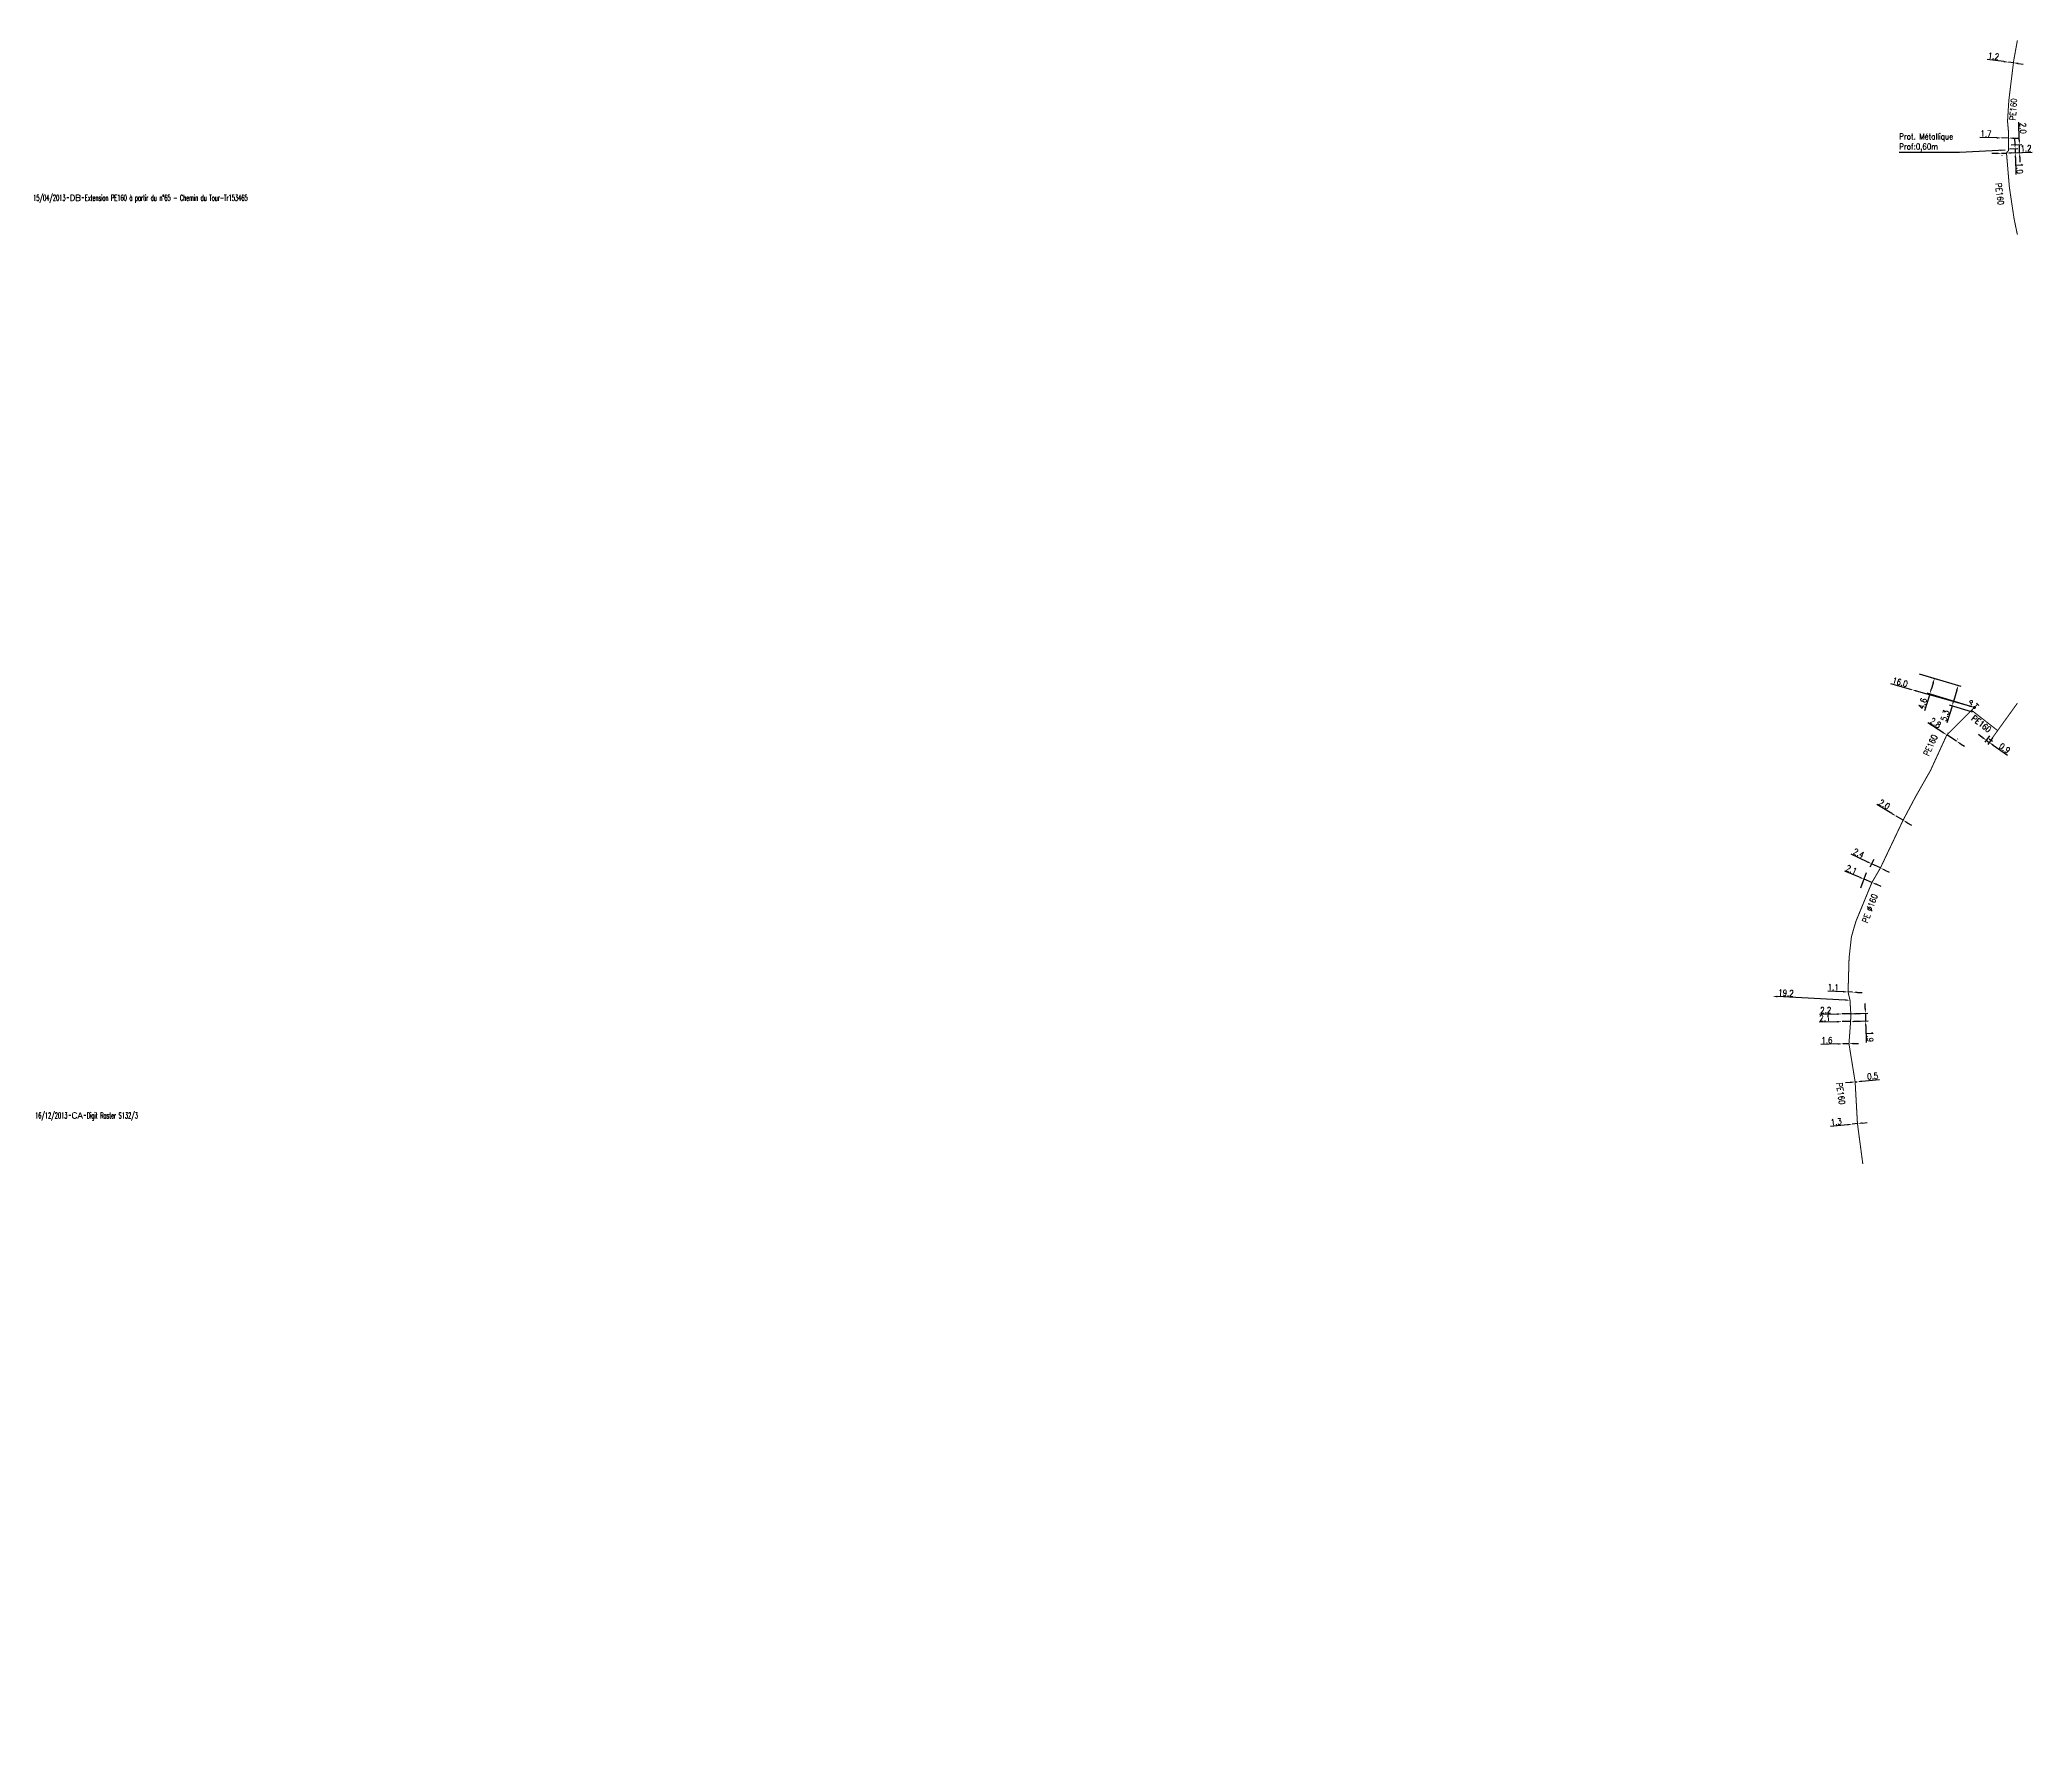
# Model space of a CAD drawing. Header units: millimetres. Extents: x 127511 to 128011, y 140859 to 142000.
# Drawn here: x 127510.8 to 128003.7, y 140858.9 to 141278.2 of the extents above; entities that cross this region are included whole.
import ezdxf
from ezdxf.enums import TextEntityAlignment as Align

# ---------------------------------------------------------------- set-up
doc = ezdxf.new("R2010")
doc.units = ezdxf.units.MM
doc.header["$PDMODE"] = 34
doc.linetypes.add('L_25_AP', pattern=[2000, 1000, 1000])
doc.linetypes.add('L_25_PE', pattern=[2000, 1000, 1000])
doc.layers.get('0').update_dxf_attribs({"linetype": 'CONTINUOUS'})
doc.layers.get('Defpoints').update_dxf_attribs({"linetype": 'CONTINUOUS'})
for name, color, linetype in [('L_150', 1, 'CONTINUOUS'), ('L_300', 7, 'CONTINUOUS'), ('L_340', 7, 'CONTINUOUS'), ('L_420', 7, 'CONTINUOUS'), ('L_910', 7, 'CONTINUOUS')]:
    doc.layers.add(name, color=color, linetype=linetype)
doc.styles.add('G_ROMANS', font='ROMANS.SHX', dxfattribs={"width": 0.75})
doc.styles.get("Standard").update_dxf_attribs({"font": 'romans.shx', "width": 0.85})
doc.dimstyles.get("Standard").update_dxf_attribs({"dimtxt": 1.5, "dimasz": 1.2, "dimexe": 0.625, "dimexo": 0.625, "dimgap": 0.25, "dimtad": 1, "dimdec": 1, "dimzin": 0, "dimdsep": 46, "dimtxsty": 'Standard', "dimcen": -0.5, "dimadec": 0, "dimazin": 0, "dimtfac": 1, "dimtdec": 1, "dimtmove": 0, "dimatfit": 3, "dimfxl": 0, "dimtolj": 1, "dimtzin": 0, "dimarcsym": 0})

msp = doc.modelspace()

# ---------------------------------------------------------------- texts
at = {"layer": 'L_150', "linetype": 'Continuous', "width": 0.85}
for s, rotation, p in [('PE160', 86.4465, (127998.98, 141260.95)), ('PE160', 276.9034, (127995.61, 141240.01)), ('PE160', 65.3699, (127978.5, 141103.63)), ('PE %%c160', 69.7804, (127963.49, 141063.25)), ('PE160', 277.7919, (127956.29, 141017.43))]:
    msp.add_text(s, height=1.5, rotation=rotation, dxfattribs=at).set_placement(p, align=Align.MIDDLE)
msp.add_text('PE160', height=1.5, rotation=322.0692, dxfattribs=at).set_placement((127988.48, 141109.99))
at = {"layer": 'L_150', "color": 2, "linetype": 'L_25_AP', "char_height": 1.5, "attachment_point": 9}
for insert in [(127917.12, 140862.34), (127977.03, 140858.92)]:
    msp.add_mtext('\\A1;', dxfattribs=dict(at, insert=insert))
at = {"layer": 'L_420', "linetype": 'Continuous', "insert": (127970.77, 141250.55), "char_height": 1.5, "attachment_point": 7}
msp.add_mtext('\\A1;Prot. Métallique\\PProf:0,60m', dxfattribs=at)

# ---------------------------------------------------------------- blocks, each defined once
blk = doc.blocks.new('*D142')
at = {"layer": 'Defpoints', "color": 0, "linetype": 'Continuous', "transparency": 16777216}
for p in [(127956.64, 141035.22), (127956.64, 141035.22), (127958.74, 141035.28)]:
    blk.add_point(p, dxfattribs=at)
at = {"layer": 'L_150', "color": 0, "linetype": 'Continuous', "lineweight": -2, "transparency": 16777216}
for p, q in [((127955.44, 141035.19), (127950.99, 141035.07)), ((127958.74, 141035.28), (127956.64, 141035.22)), ((127959.94, 141035.31), (127961.14, 141035.34))]:
    blk.add_line(p, q, dxfattribs=at)
at = {"layer": 'L_150', "color": 0, "linetype": 'Continuous', "transparency": 16777216}
for points in [[(127955.44, 141035.39), (127955.45, 141034.99), (127956.64, 141035.22)], [(127959.93, 141035.51), (127959.94, 141035.11), (127958.74, 141035.28)]]:
    blk.add_solid(points, dxfattribs=at)
at = {"layer": 'L_150', "color": 0, "linetype": 'Continuous', "transparency": 16777216, "insert": (127952.37, 141036.11), "char_height": 1.5, "attachment_point": 5, "rotation": 1.5107}
blk.add_mtext('\\A1;2.1', dxfattribs=at)
blk = doc.blocks.new('*D143')
at = {"layer": 'Defpoints', "color": 0, "linetype": 'Continuous', "transparency": 16777216}
for p in [(127956.59, 141037.12), (127958.74, 141035.28), (127962.4, 141037.27)]:
    blk.add_point(p, dxfattribs=at)
at = {"layer": 'L_150', "color": 0, "linetype": 'Continuous', "lineweight": -2, "transparency": 16777216}
for p, q in [((127962.37, 141038.47), (127962.34, 141039.67)), ((127957.21, 141037.14), (127963.02, 141037.29)), ((127959.36, 141035.29), (127963.07, 141035.39)), ((127962.4, 141037.27), (127962.45, 141035.37)), ((127962.48, 141034.17), (127962.59, 141030.05))]:
    blk.add_line(p, q, dxfattribs=at)
at = {"layer": 'L_150', "color": 0, "linetype": 'Continuous', "transparency": 16777216}
for points in [[(127962.57, 141038.48), (127962.17, 141038.47), (127962.4, 141037.27)], [(127962.68, 141034.18), (127962.28, 141034.17), (127962.45, 141035.37)]]:
    blk.add_solid(points, dxfattribs=at)
at = {"layer": 'L_150', "color": 0, "linetype": 'Continuous', "transparency": 16777216, "insert": (127963.55, 141031.54), "char_height": 1.5, "attachment_point": 5, "rotation": 271.5107}
blk.add_mtext('\\A1;1.9', dxfattribs=at)
blk = doc.blocks.new('*D140')
at = {"layer": 'Defpoints', "color": 0, "linetype": 'Continuous', "transparency": 16777216}
for p in [(127959.86, 141020.31), (127960.34, 141020.36), (127960.34, 141020.36)]:
    blk.add_point(p, dxfattribs=at)
at = {"layer": 'L_150', "color": 0, "linetype": 'Continuous', "lineweight": -2, "transparency": 16777216}
for p, q in [((127958.67, 141020.2), (127957.48, 141020.09)), ((127959.86, 141020.31), (127960.34, 141020.36)), ((127961.53, 141020.47), (127965.88, 141020.88))]:
    blk.add_line(p, q, dxfattribs=at)
at = {"layer": 'L_150', "color": 0, "linetype": 'Continuous', "transparency": 16777216}
for points in [[(127958.65, 141020.4), (127958.69, 141020), (127959.86, 141020.31)], [(127961.51, 141020.67), (127961.55, 141020.27), (127960.34, 141020.36)]]:
    blk.add_solid(points, dxfattribs=at)
at = {"layer": 'L_150', "color": 0, "linetype": 'Continuous', "transparency": 16777216, "insert": (127964.21, 141021.73), "char_height": 1.5, "attachment_point": 5, "rotation": 5.3803}
blk.add_mtext('\\A1;0.5', dxfattribs=at)
blk = doc.blocks.new('*D141')
at = {"layer": 'Defpoints', "color": 0, "linetype": 'Continuous', "transparency": 16777216}
for p in [(127956.79, 141029.73), (127956.79, 141029.73), (127958.33, 141029.77)]:
    blk.add_point(p, dxfattribs=at)
at = {"layer": 'L_150', "color": 0, "linetype": 'Continuous', "lineweight": -2, "transparency": 16777216}
for p, q in [((127955.59, 141029.69), (127951.4, 141029.58)), ((127958.33, 141029.77), (127956.79, 141029.73)), ((127959.53, 141029.8), (127960.73, 141029.83))]:
    blk.add_line(p, q, dxfattribs=at)
at = {"layer": 'L_150', "color": 0, "linetype": 'Continuous', "transparency": 16777216}
for points in [[(127955.58, 141029.89), (127955.59, 141029.49), (127956.79, 141029.73)], [(127959.53, 141030), (127959.54, 141029.6), (127958.33, 141029.77)]]:
    blk.add_solid(points, dxfattribs=at)
at = {"layer": 'L_150', "color": 0, "linetype": 'Continuous', "transparency": 16777216, "insert": (127952.87, 141030.62), "char_height": 1.5, "attachment_point": 5, "rotation": 1.5107}
blk.add_mtext('\\A1;1.6', dxfattribs=at)
blk = doc.blocks.new('GIS_MODF')
at = {"color": 0, "linetype": 'Continuous', "flags": 128}
for points in [[(-2.18, -0.01), (-1.68, -0.01)], [(1.52, -0.01), (2.02, -0.01)]]:
    blk.add_lwpolyline(points, dxfattribs=at)
at = {"color": 0, "linetype": 'Continuous', "width": 0.5}
blk.add_attdef('DATE', text='', height=1.5, dxfattribs=at).set_placement((-2.5, -0.8), align=Align.RIGHT)
at = {"color": 0, "linetype": 'Continuous', "width": 1.771291}
blk.add_attdef('USER', text='', height=1.5, dxfattribs=at).set_placement((-1.51, -0.8), (1.28, -0.8), align=Align.FIT)
at = {"color": 0, "linetype": 'Continuous', "width": 0.5}
blk.add_attdef('DESC', (2.29, -0.8), '', height=1.5, dxfattribs=at)
blk = doc.blocks.new('*D144')
at = {"layer": 'Defpoints', "color": 0, "linetype": 'Continuous', "transparency": 16777216}
for p in [(127959.14, 141009.85), (127959.14, 141009.85), (127960.43, 141010)]:
    blk.add_point(p, dxfattribs=at)
at = {"layer": 'L_150', "color": 0, "linetype": 'Continuous', "lineweight": -2, "transparency": 16777216}
for p, q in [((127957.95, 141009.72), (127953.79, 141009.24)), ((127960.43, 141010), (127959.14, 141009.85)), ((127961.62, 141010.14), (127962.82, 141010.27))]:
    blk.add_line(p, q, dxfattribs=at)
at = {"layer": 'L_150', "color": 0, "linetype": 'Continuous', "transparency": 16777216}
for points in [[(127957.93, 141009.92), (127957.97, 141009.52), (127959.14, 141009.85)], [(127961.6, 141010.33), (127961.65, 141009.94), (127960.43, 141010)]]:
    blk.add_solid(points, dxfattribs=at)
at = {"layer": 'L_150', "color": 0, "linetype": 'Continuous', "transparency": 16777216, "insert": (127955.16, 141010.41), "char_height": 1.5, "attachment_point": 5, "rotation": 6.5063}
blk.add_mtext('\\A1;1.3', dxfattribs=at)
blk = doc.blocks.new('*D145')
at = {"layer": 'Defpoints', "color": 0, "linetype": 'Continuous', "transparency": 16777216}
for p in [(127939.41, 141041.5), (127939.41, 141041.5), (127958.59, 141040.5)]:
    blk.add_point(p, dxfattribs=at)
at = {"layer": 'L_150', "color": 0, "linetype": 'Continuous', "lineweight": -2, "transparency": 16777216}
blk.add_line((127957.39, 141040.57), (127940.61, 141041.43), dxfattribs=at)
at = {"layer": 'L_150', "color": 0, "linetype": 'Continuous', "transparency": 16777216}
for points in [[(127940.62, 141041.63), (127940.6, 141041.23), (127939.41, 141041.5)], [(127957.4, 141040.77), (127957.38, 141040.37), (127958.59, 141040.5)]]:
    blk.add_solid(points, dxfattribs=at)
at = {"layer": 'L_150', "color": 0, "linetype": 'Continuous', "transparency": 16777216, "insert": (127942.76, 141042.32), "char_height": 1.5, "attachment_point": 5, "rotation": 357.0369}
blk.add_mtext('\\A1;19.2', dxfattribs=at)
blk = doc.blocks.new('*D146')
at = {"layer": 'Defpoints', "color": 0, "linetype": 'Continuous', "transparency": 16777216}
for p in [(127956.59, 141037.12), (127956.59, 141037.12), (127958.79, 141037.16)]:
    blk.add_point(p, dxfattribs=at)
at = {"layer": 'L_150', "color": 0, "linetype": 'Continuous', "lineweight": -2, "transparency": 16777216}
for p, q in [((127955.39, 141037.1), (127951.02, 141037.02)), ((127958.79, 141037.16), (127956.59, 141037.12)), ((127959.99, 141037.18), (127961.19, 141037.2))]:
    blk.add_line(p, q, dxfattribs=at)
at = {"layer": 'L_150', "color": 0, "linetype": 'Continuous', "transparency": 16777216}
for points in [[(127955.39, 141037.3), (127955.39, 141036.9), (127956.59, 141037.12)], [(127959.99, 141037.38), (127959.99, 141036.98), (127958.79, 141037.16)]]:
    blk.add_solid(points, dxfattribs=at)
at = {"layer": 'L_150', "color": 0, "linetype": 'Continuous', "transparency": 16777216, "insert": (127952.59, 141038.05), "char_height": 1.5, "attachment_point": 5, "rotation": 0.9911}
blk.add_mtext('\\A1;2.2', dxfattribs=at)
blk = doc.blocks.new('*D147')
at = {"layer": 'Defpoints', "color": 0, "linetype": 'Continuous', "transparency": 16777216}
for p in [(127958.11, 141042.57), (127959.21, 141042.52), (127959.21, 141042.52)]:
    blk.add_point(p, dxfattribs=at)
at = {"layer": 'L_150', "color": 0, "linetype": 'Continuous', "lineweight": -2, "transparency": 16777216}
for p, q in [((127956.91, 141042.62), (127953.09, 141042.79)), ((127959.21, 141042.52), (127958.11, 141042.57)), ((127960.41, 141042.47), (127961.61, 141042.42))]:
    blk.add_line(p, q, dxfattribs=at)
at = {"layer": 'L_150', "color": 0, "linetype": 'Continuous', "transparency": 16777216}
for points in [[(127956.92, 141042.82), (127956.9, 141042.42), (127958.11, 141042.57)], [(127960.42, 141042.67), (127960.4, 141042.27), (127959.21, 141042.52)]]:
    blk.add_solid(points, dxfattribs=at)
at = {"layer": 'L_150', "color": 0, "linetype": 'Continuous', "transparency": 16777216, "insert": (127954.45, 141043.73), "char_height": 1.5, "attachment_point": 5, "rotation": 357.4692}
blk.add_mtext('\\A1;1.1', dxfattribs=at)
blk = doc.blocks.new('*D148')
at = {"layer": 'Defpoints', "color": 0, "linetype": 'Continuous', "transparency": 16777216}
for p in [(127962.08, 141070.47), (127962.08, 141070.47), (127964.02, 141069.67)]:
    blk.add_point(p, dxfattribs=at)
at = {"layer": 'L_150', "color": 0, "linetype": 'Continuous', "lineweight": -2, "transparency": 16777216}
for p, q in [((127960.97, 141070.93), (127957.27, 141072.46)), ((127964.02, 141069.67), (127962.08, 141070.47)), ((127965.13, 141069.21), (127966.24, 141068.75))]:
    blk.add_line(p, q, dxfattribs=at)
at = {"layer": 'L_150', "color": 0, "linetype": 'Continuous', "transparency": 16777216}
for points in [[(127961.05, 141071.11), (127960.89, 141070.74), (127962.08, 141070.47)], [(127965.2, 141069.39), (127965.05, 141069.02), (127964.02, 141069.67)]]:
    blk.add_solid(points, dxfattribs=at)
at = {"layer": 'L_150', "color": 0, "linetype": 'Continuous', "transparency": 16777216, "insert": (127958.95, 141072.85), "char_height": 1.5, "attachment_point": 5, "rotation": 337.5383}
blk.add_mtext('\\A1;2.1', dxfattribs=at)
blk = doc.blocks.new('*D149')
at = {"layer": 'Defpoints', "color": 0, "linetype": 'Continuous', "transparency": 16777216}
for p in [(127963.94, 141074.27), (127963.95, 141074.28), (127966.12, 141073.26)]:
    blk.add_point(p, dxfattribs=at)
at = {"layer": 'L_150', "color": 0, "linetype": 'Continuous', "lineweight": -2, "transparency": 16777216}
for p, q in [((127962.86, 141074.78), (127958.86, 141076.68)), ((127963.68, 141073.72), (127963.68, 141073.7)), ((127966.11, 141073.24), (127963.94, 141074.27)), ((127965.85, 141072.69), (127965.84, 141072.67)), ((127967.2, 141072.72), (127968.28, 141072.21))]:
    blk.add_line(p, q, dxfattribs=at)
at = {"layer": 'L_150', "color": 0, "linetype": 'Continuous', "transparency": 16777216}
for points in [[(127962.95, 141074.96), (127962.77, 141074.6), (127963.94, 141074.27)], [(127967.28, 141072.9), (127967.11, 141072.54), (127966.11, 141073.24)]]:
    blk.add_solid(points, dxfattribs=at)
at = {"layer": 'L_150', "color": 0, "linetype": 'Continuous', "transparency": 16777216, "insert": (127960.74, 141076.89), "char_height": 1.5, "attachment_point": 5, "rotation": 334.6119}
blk.add_mtext('\\A1;2.4', dxfattribs=at)
blk = doc.blocks.new('*D150')
at = {"layer": 'Defpoints', "color": 0, "linetype": 'Continuous', "transparency": 16777216}
for p in [(127970, 141086.08), (127970, 141086.08), (127971.72, 141085.06)]:
    blk.add_point(p, dxfattribs=at)
at = {"layer": 'L_150', "color": 0, "linetype": 'Continuous', "lineweight": -2, "transparency": 16777216}
for p, q in [((127968.97, 141086.69), (127965.21, 141088.93)), ((127971.72, 141085.06), (127970, 141086.08)), ((127972.75, 141084.45), (127973.78, 141083.83))]:
    blk.add_line(p, q, dxfattribs=at)
at = {"layer": 'L_150', "color": 0, "linetype": 'Continuous', "transparency": 16777216}
for points in [[(127969.07, 141086.87), (127968.87, 141086.52), (127970, 141086.08)], [(127972.86, 141084.62), (127972.65, 141084.27), (127971.72, 141085.06)]]:
    blk.add_solid(points, dxfattribs=at)
at = {"layer": 'L_150', "color": 0, "linetype": 'Continuous', "transparency": 16777216, "insert": (127967.09, 141088.98), "char_height": 1.5, "attachment_point": 5, "rotation": 329.2776}
blk.add_mtext('\\A1;2.0', dxfattribs=at)
blk = doc.blocks.new('*D151')
at = {"layer": 'Defpoints', "color": 0, "linetype": 'Continuous', "transparency": 16777216}
for p in [(127982.5, 141106.08), (127984.86, 141104.57), (127984.9, 141104.64)]:
    blk.add_point(p, dxfattribs=at)
at = {"layer": 'L_150', "color": 0, "linetype": 'Continuous', "lineweight": -2, "transparency": 16777216}
for p, q in [((127981.54, 141106.8), (127977.85, 141109.15)), ((127984.9, 141104.64), (127982.55, 141106.15)), ((127982.84, 141106.61), (127982.88, 141106.68)), ((127985.2, 141105.1), (127985.24, 141105.17)), ((127985.92, 141103.99), (127986.93, 141103.35))]:
    blk.add_line(p, q, dxfattribs=at)
at = {"layer": 'L_150', "color": 0, "linetype": 'Continuous', "transparency": 16777216}
for points in [[(127981.64, 141106.96), (127981.43, 141106.63), (127982.55, 141106.15)], [(127986.02, 141104.16), (127985.81, 141103.83), (127984.9, 141104.64)]]:
    blk.add_solid(points, dxfattribs=at)
at = {"layer": 'L_150', "color": 0, "linetype": 'Continuous', "transparency": 16777216, "insert": (127979.73, 141109.14), "char_height": 1.5, "attachment_point": 5, "rotation": 327.3956}
blk.add_mtext('\\A1;2.8', dxfattribs=at)
blk = doc.blocks.new('*D152')
at = {"layer": 'Defpoints', "color": 0, "linetype": 'Continuous', "transparency": 16777216}
for p in [(127973.88, 141117.36), (127973.88, 141117.36), (127989.39, 141112.97)]:
    blk.add_point(p, dxfattribs=at)
at = {"layer": 'L_300', "color": 0, "linetype": 'Continuous', "lineweight": -2, "transparency": 16777216}
for p, q in [((127973.88, 141117.36), (127968.68, 141118.84)), ((127988.23, 141113.3), (127975.04, 141117.03))]:
    blk.add_line(p, q, dxfattribs=at)
at = {"layer": 'L_300', "color": 0, "linetype": 'Continuous', "transparency": 16777216}
for points in [[(127975.09, 141117.23), (127974.98, 141116.84), (127973.88, 141117.36)], [(127988.29, 141113.49), (127988.18, 141113.1), (127989.39, 141112.97)]]:
    blk.add_solid(points, dxfattribs=at)
at = {"layer": 'L_300', "color": 0, "linetype": 'Continuous', "transparency": 16777216, "insert": (127970.98, 141119.22), "char_height": 1.5, "attachment_point": 5, "rotation": 344.1792}
blk.add_mtext('\\A1;16.0', dxfattribs=at)
blk = doc.blocks.new('L_300_12')
at = {"color": 0, "linetype": 'Continuous', "const_width": 0.497, "flags": 128}
blk.add_lwpolyline([(-0.25, 0, 1), (0.25, 0, 1)], format="xyb", close=True, dxfattribs=at)
at = {"color": 0, "linetype": 'Continuous', "style": 'G_ROMANS', "width": 0.75}
blk.add_text('P', height=1.5, dxfattribs=at).set_placement((0, 1.85), align=Align.MIDDLE)
at = {"color": 0, "linetype": 'Continuous', "width": 0.75, "flags": 3}
for tag, p in [('DEF_LEG', (0, -5)), ('DEF_COUP', (0, -7.5)), ('DEF_TYPE', (0, -10))]:
    blk.add_attdef(tag, text='', height=1.2, dxfattribs=at).set_placement(p, align=Align.MIDDLE)
blk = doc.blocks.new('*D161')
at = {"layer": 'Defpoints', "color": 0, "linetype": 'Continuous', "transparency": 16777216}
for p in [(127992.3, 141104.85), (127993.45, 141106.48), (127994.19, 141105.96)]:
    blk.add_point(p, dxfattribs=at)
at = {"layer": 'L_340', "color": 0, "linetype": 'Continuous', "lineweight": -2, "transparency": 16777216}
for p, q in [((127991.32, 141105.54), (127990.34, 141106.23)), ((127993.09, 141105.97), (127991.94, 141104.34)), ((127992.3, 141104.85), (127993.04, 141104.33)), ((127993.83, 141105.45), (127992.68, 141103.82)), ((127994.02, 141103.64), (127997.54, 141101.15))]:
    blk.add_line(p, q, dxfattribs=at)
at = {"layer": 'L_340', "color": 0, "linetype": 'Continuous', "transparency": 16777216}
for points in [[(127991.44, 141105.71), (127991.21, 141105.38), (127992.3, 141104.85)], [(127994.13, 141103.8), (127993.9, 141103.48), (127993.04, 141104.33)]]:
    blk.add_solid(points, dxfattribs=at)
at = {"layer": 'L_340', "color": 0, "linetype": 'Continuous', "transparency": 16777216, "insert": (127996.85, 141102.87), "char_height": 1.5, "attachment_point": 5, "rotation": 324.781}
blk.add_mtext('\\A1;0.9', dxfattribs=at)
blk = doc.blocks.new('L_340_07')
at = {"color": 0, "linetype": 'Continuous', "const_width": 0.25, "flags": 128}
blk.add_lwpolyline([(0, 0), (1.25, 0)], dxfattribs=at)
at = {"color": 0, "linetype": 'Continuous', "flags": 128}
blk.add_lwpolyline([(1.25, -0.5), (1.25, 0.5)], dxfattribs=at)
at = {"color": 0, "linetype": 'Continuous', "width": 0.75, "flags": 3}
for tag, p in [('DEF_LEG', (0.72, -3.47)), ('DEF_COUP', (0.72, -5.97)), ('DEF_TYPE', (0.72, -8.47))]:
    blk.add_attdef(tag, text='', height=1.2, dxfattribs=at).set_placement(p, align=Align.MIDDLE)
blk = doc.blocks.new('*D162')
at = {"layer": 'Defpoints', "color": 0, "linetype": 'Continuous', "transparency": 16777216}
for p in [(127975.12, 141121.48), (127985.37, 141118.39), (127989.51, 141111.6)]:
    blk.add_point(p, dxfattribs=at)
at = {"layer": 'L_150', "color": 0, "linetype": 'Continuous', "lineweight": -2, "transparency": 16777216}
for p, q in [((127975.72, 141121.29), (127985.97, 141118.21)), ((127983.84, 141113.31), (127982.58, 141109.13)), ((127988.92, 141111.79), (127983.24, 141113.49)), ((127985.02, 141117.24), (127984.19, 141114.46))]:
    blk.add_line(p, q, dxfattribs=at)
at = {"layer": 'L_150', "color": 0, "linetype": 'Continuous', "transparency": 16777216}
for points in [[(127984.83, 141117.3), (127985.21, 141117.18), (127985.37, 141118.39)], [(127983.99, 141114.52), (127984.38, 141114.41), (127983.84, 141113.31)]]:
    blk.add_solid(points, dxfattribs=at)
at = {"layer": 'L_150', "color": 0, "linetype": 'Continuous', "transparency": 16777216, "insert": (127982.08, 141110.94), "char_height": 1.5, "attachment_point": 5, "rotation": 73.2403}
blk.add_mtext('\\A1;5.3', dxfattribs=at)
blk = doc.blocks.new('*D182')
at = {"layer": 'Defpoints', "color": 0, "linetype": 'Continuous', "transparency": 16777216}
for p in [(127975.12, 141121.48), (127978.31, 141116.28), (127989.36, 141112.95)]:
    blk.add_point(p, dxfattribs=at)
at = {"layer": 'L_300', "color": 0, "linetype": 'Continuous', "lineweight": -2, "transparency": 16777216}
for p, q in [((127975.72, 141121.29), (127980.08, 141119.98)), ((127979.13, 141119.01), (127978.66, 141117.43)), ((127978.31, 141116.28), (127977.05, 141112.09)), ((127988.76, 141113.13), (127977.71, 141116.46))]:
    blk.add_line(p, q, dxfattribs=at)
at = {"layer": 'L_300', "color": 0, "linetype": 'Continuous', "transparency": 16777216}
for points in [[(127978.94, 141119.07), (127979.33, 141118.96), (127979.48, 141120.16)], [(127978.47, 141117.49), (127978.85, 141117.37), (127978.31, 141116.28)]]:
    blk.add_solid(points, dxfattribs=at)
at = {"layer": 'L_300', "color": 0, "linetype": 'Continuous', "transparency": 16777216, "insert": (127976.55, 141113.9), "char_height": 1.5, "attachment_point": 5, "rotation": 73.2403}
blk.add_mtext('\\A1;4.6', dxfattribs=at)
blk = doc.blocks.new('*D170')
at = {"layer": 'Defpoints', "color": 0, "linetype": 'Continuous', "transparency": 16777216}
for p in [(127997.83, 141272.61), (127997.83, 141272.61), (127999.02, 141272.46)]:
    blk.add_point(p, dxfattribs=at)
at = {"layer": 'L_150', "color": 0, "linetype": 'Continuous', "lineweight": -2, "transparency": 16777216}
for p, q in [((127996.64, 141272.77), (127992.49, 141273.32)), ((127999.02, 141272.46), (127997.83, 141272.61)), ((128000.21, 141272.3), (128001.4, 141272.14))]:
    blk.add_line(p, q, dxfattribs=at)
at = {"layer": 'L_150', "color": 0, "linetype": 'Continuous', "transparency": 16777216}
for points in [[(127996.67, 141272.97), (127996.61, 141272.57), (127997.83, 141272.61)], [(128000.23, 141272.5), (128000.18, 141272.1), (127999.02, 141272.46)]]:
    blk.add_solid(points, dxfattribs=at)
at = {"layer": 'L_150', "color": 0, "linetype": 'Continuous', "transparency": 16777216, "insert": (127994.1, 141274.12), "char_height": 1.5, "attachment_point": 5, "rotation": 352.4589}
blk.add_mtext('\\A1;1.2', dxfattribs=at)
blk = doc.blocks.new('*D171')
at = {"layer": 'Defpoints', "color": 0, "linetype": 'Continuous', "transparency": 16777216}
for p in [(127996.1, 141253.88), (127996.1, 141253.88), (127997.8, 141253.85)]:
    blk.add_point(p, dxfattribs=at)
at = {"layer": 'L_150', "color": 0, "linetype": 'Continuous', "lineweight": -2, "transparency": 16777216}
for p, q in [((127994.9, 141253.9), (127990.71, 141253.98)), ((127997.8, 141253.85), (127996.1, 141253.88)), ((127999, 141253.82), (128000.2, 141253.8))]:
    blk.add_line(p, q, dxfattribs=at)
at = {"layer": 'L_150', "color": 0, "linetype": 'Continuous', "transparency": 16777216}
for points in [[(127994.91, 141254.1), (127994.9, 141253.7), (127996.1, 141253.88)], [(127999.01, 141254.02), (127999, 141253.62), (127997.8, 141253.85)]]:
    blk.add_solid(points, dxfattribs=at)
at = {"layer": 'L_150', "color": 0, "linetype": 'Continuous', "transparency": 16777216, "insert": (127992.23, 141254.95), "char_height": 1.5, "attachment_point": 5, "rotation": 358.8928}
blk.add_mtext('\\A1;1.7', dxfattribs=at)
blk = doc.blocks.new('*D172')
at = {"layer": 'Defpoints', "color": 0, "linetype": 'Continuous', "transparency": 16777216}
for p in [(127997.79, 141252.18), (127997.3, 141250.16), (128000.56, 141250.25)]:
    blk.add_point(p, dxfattribs=at)
at = {"layer": 'L_420', "color": 0, "linetype": 'Continuous', "lineweight": -2, "transparency": 16777216}
for p, q in [((128000.47, 141253.45), (128000.34, 141257.82)), ((127998.42, 141252.19), (128001.13, 141252.27)), ((128000.56, 141250.25), (128000.5, 141252.25)), ((127997.93, 141250.18), (128001.18, 141250.27)), ((128000.59, 141249.05), (128000.63, 141247.85))]:
    blk.add_line(p, q, dxfattribs=at)
at = {"layer": 'L_420', "color": 0, "linetype": 'Continuous', "transparency": 16777216}
for points in [[(128000.67, 141253.46), (128000.27, 141253.45), (128000.5, 141252.25)], [(128000.79, 141249.06), (128000.39, 141249.05), (128000.56, 141250.25)]]:
    blk.add_solid(points, dxfattribs=at)
at = {"layer": 'L_420', "color": 0, "linetype": 'Continuous', "transparency": 16777216, "insert": (128001.39, 141256.27), "char_height": 1.5, "attachment_point": 5, "rotation": 271.6419}
blk.add_mtext('\\A1;2.0', dxfattribs=at)
blk = doc.blocks.new('*D173')
at = {"layer": 'Defpoints', "color": 0, "linetype": 'Continuous', "transparency": 16777216}
for p in [(127997.39, 141251.16), (127999.44, 141251.22), (127997.3, 141250.16)]:
    blk.add_point(p, dxfattribs=at)
at = {"layer": 'L_150', "color": 0, "linetype": 'Continuous', "lineweight": -2, "transparency": 16777216}
for p, q in [((127998.02, 141251.18), (128000.07, 141251.24)), ((127999.41, 141252.42), (127999.37, 141253.62)), ((127999.44, 141251.22), (127999.47, 141250.22)), ((127997.93, 141250.18), (128000.09, 141250.24)), ((127999.5, 141249.02), (127999.62, 141244.84))]:
    blk.add_line(p, q, dxfattribs=at)
at = {"layer": 'L_150', "color": 0, "linetype": 'Continuous', "transparency": 16777216}
for points in [[(127999.61, 141252.43), (127999.21, 141252.42), (127999.44, 141251.22)], [(127999.7, 141249.03), (127999.3, 141249.02), (127999.47, 141250.22)]]:
    blk.add_solid(points, dxfattribs=at)
at = {"layer": 'L_150', "color": 0, "linetype": 'Continuous', "transparency": 16777216, "insert": (128000.58, 141246.36), "char_height": 1.5, "attachment_point": 5, "rotation": 271.6419}
blk.add_mtext('\\A1;1.0', dxfattribs=at)
blk = doc.blocks.new('*D174')
at = {"layer": 'Defpoints', "color": 0, "linetype": 'Continuous', "transparency": 16777216}
for p in [(127996.1, 141250.12), (127996.1, 141250.1), (127997.3, 141250.16)]:
    blk.add_point(p, dxfattribs=at)
at = {"layer": 'L_150', "color": 0, "linetype": 'Continuous', "lineweight": -2, "transparency": 16777216}
for p, q in [((127994.91, 141250.06), (127993.71, 141250.02)), ((127996.1, 141250.1), (127997.3, 141250.14)), ((127996.12, 141249.5), (127996.13, 141249.48)), ((127997.32, 141249.54), (127997.32, 141249.52)), ((127998.5, 141250.18), (128003.65, 141250.35))]:
    blk.add_line(p, q, dxfattribs=at)
at = {"layer": 'L_150', "color": 0, "linetype": 'Continuous', "transparency": 16777216}
for points in [[(127994.9, 141250.26), (127994.91, 141249.86), (127996.1, 141250.1)], [(127998.5, 141250.38), (127998.51, 141249.98), (127997.3, 141250.14)]]:
    blk.add_solid(points, dxfattribs=at)
at = {"layer": 'L_150', "color": 0, "linetype": 'Continuous', "transparency": 16777216, "insert": (128002.13, 141251.3), "char_height": 1.5, "attachment_point": 5, "rotation": 1.8648}
blk.add_mtext('\\A1;1.2', dxfattribs=at)

# ---------------------------------------------------------------- dimensions: what is measured, and where the dimension line sits
at = {"layer": 'L_150', "linetype": 'Continuous'}
for base, p1, p2, angle, text, picture, middle in [((127997.83, 141272.61), (127999.02, 141272.46), (127997.83, 141272.61), 352.4589, '1.2', '*D170', (127993.97, 141273.13)), ((127996.1, 141253.88), (127997.8, 141253.85), (127996.1, 141253.88), 358.8928, '1.7', '*D171', (127992.21, 141253.95))]:
    dim = msp.add_linear_dim(base=base, p1=p1, p2=p2, angle=angle, text=text, dimstyle='Standard', dxfattribs=at)
    dim.commit()
    dim.dimension.update_dxf_attribs({"geometry": picture, "text_midpoint": middle, "dimtype": 160})
for base, p1, p2, angle, picture, middle in [((127996.1, 141250.1), (127997.3, 141250.16), (127996.1, 141250.12), 1.8648, '*D174', (128002.16, 141250.3)), ((127999.44, 141251.22), (127997.3, 141250.16), (127997.39, 141251.16), 271.6419, '*D173', (127999.58, 141246.33)), ((127962.4, 141037.27), (127958.74, 141035.28), (127956.59, 141037.12), 271.5107, '*D143', (127962.55, 141031.51)), ((127956.64, 141035.22), (127958.74, 141035.28), (127956.64, 141035.22), 1.5107, '*D142', (127952.39, 141035.11)), ((127956.79, 141029.73), (127958.33, 141029.77), (127956.79, 141029.73), 1.5107, '*D141', (127952.89, 141029.62)), ((127960.34, 141020.36), (127959.86, 141020.31), (127960.34, 141020.36), 185.3803, '*D140', (127964.31, 141020.73)), ((127959.14, 141009.85), (127960.43, 141010), (127959.14, 141009.85), 6.5063, '*D144', (127955.27, 141009.41))]:
    dim = msp.add_linear_dim(base=base, p1=p1, p2=p2, angle=angle, dimstyle='Standard', dxfattribs=at)
    dim.commit()
    dim.dimension.update_dxf_attribs({"geometry": picture, "text_midpoint": middle, "dimtype": 160})
for base, p1, p2, angle, picture, middle, dimtype in [((127985.37, 141118.39), (127989.51, 141111.6), (127975.12, 141121.48), 253.2403, '*D162', (127983.04, 141110.65), 160), ((127984.9, 141104.64), (127982.5, 141106.08), (127984.86, 141104.57), 327.3956, '*D151', (127979.19, 141108.3), 161), ((127970, 141086.08), (127971.72, 141085.06), (127970, 141086.08), 149.2776, '*D150', (127966.58, 141088.12), 161), ((127962.08, 141070.47), (127964.02, 141069.67), (127962.08, 141070.47), 157.5383, '*D148', (127958.56, 141071.92), 161), ((127963.94, 141074.27), (127966.12, 141073.26), (127963.95, 141074.28), 154.6119, '*D149', (127960.32, 141075.99), 161), ((127959.21, 141042.52), (127958.11, 141042.57), (127959.21, 141042.52), 357.4692, '*D147', (127954.4, 141042.73), 161), ((127939.41, 141041.5), (127958.59, 141040.5), (127939.41, 141041.5), 177.0369, '*D145', (127942.71, 141041.33), 161), ((127956.59, 141037.12), (127958.79, 141037.16), (127956.59, 141037.12), 180.9911, '*D146', (127952.6, 141037.05), 161)]:
    dim = msp.add_linear_dim(base=base, p1=p1, p2=p2, angle=angle, dimstyle='Standard', override={"dimclrd": 0, "dimclre": 0, "dimclrt": 0}, dxfattribs=at)
    dim.commit()
    dim.dimension.update_dxf_attribs({"geometry": picture, "text_midpoint": middle, "dimtype": dimtype})
at = {"layer": 'L_300', "linetype": 'Continuous'}
dim = msp.add_linear_dim(base=(127973.88, 141117.36), p1=(127989.39, 141112.97), p2=(127973.88, 141117.36), angle=164.1792, text='16.0', dimstyle='Standard', override={"dimclrd": 0, "dimclre": 0, "dimclrt": 0}, dxfattribs=at)
dim.commit()
dim.dimension.update_dxf_attribs({"geometry": '*D152', "text_midpoint": (127970.7, 141118.26), "dimtype": 161})
dim = msp.add_linear_dim(base=(127978.31, 141116.28), p1=(127975.12, 141121.48), p2=(127989.36, 141112.95), angle=253.2403, text='4.6', dimstyle='Standard', dxfattribs=at)
dim.commit()
dim.dimension.update_dxf_attribs({"geometry": '*D182', "text_midpoint": (127977.51, 141113.61), "dimtype": 160})
at = {"layer": 'L_340', "linetype": 'Continuous'}
dim = msp.add_linear_dim(base=(127992.3, 141104.85), p1=(127994.19, 141105.96), p2=(127993.45, 141106.48), angle=324.781, dimstyle='Standard', dxfattribs=at)
dim.commit()
dim.dimension.update_dxf_attribs({"geometry": '*D161', "text_midpoint": (127996.27, 141102.05), "dimtype": 160})
at = {"layer": 'L_420', "linetype": 'Continuous'}
dim = msp.add_linear_dim(base=(128000.56, 141250.25), p1=(127997.79, 141252.18), p2=(127997.3, 141250.16), angle=91.6419, text='2.0', dimstyle='Standard', dxfattribs=at)
dim.commit()
dim.dimension.update_dxf_attribs({"geometry": '*D172', "text_midpoint": (128000.39, 141256.24), "dimtype": 160})

# ---------------------------------------------------------------- linework, layer by layer
at = {"layer": 'L_150', "linetype": 'L_25_PE'}
for p, q in [((127964.49, 141075.32), (127963.53, 141073.46)), ((127961.3, 141068.36), (127962.69, 141072.14))]:
    msp.add_line(p, q, dxfattribs=at)
at = {"layer": 'L_150', "linetype": 'L_25_PE', "const_width": 0.25, "flags": 128}
for points in [[(128000, 141229.94), (127999.19, 141233.82), (127998.02, 141241.66), (127997.3, 141250.16), (127997.78, 141250.75), (127997.8, 141253.85), (127997.76, 141255.81), (127997.56, 141257.98), (127997.88, 141263.16), (127999.02, 141272.46), (127999.1, 141273.09), (128000, 141278.03)], [(128000, 141114.01), (127994.5, 141106.39), (127994.19, 141105.96)], [(127988.68, 141112.26), (127995.11, 141107.24)]]:
    msp.add_lwpolyline(points, dxfattribs=at)
at = {"layer": 'L_150', "linetype": 'L_25_PE', "flags": 128}
msp.add_lwpolyline([(127961.76, 141000, 0.25, 0.25, 0), (127960.43, 141010, 0.25, 0.25, 0), (127959.86, 141020.31, 0.25, 0.25, 0), (127958.33, 141029.77, 0.25, 0.25, 0), (127958.74, 141035.28, 0.25, 0.25, 0), (127958.79, 141037.16, 0.25, 0.25, 0), (127958.59, 141040.5, 0.25, 0.25, 0), (127958.11, 141042.57, 0.25, 0.25, 0), (127958.36, 141050.95, 0.25, 0.25, 0), (127958.94, 141056.21, 0.25, 0.25, 0), (127960.02, 141059.95, 0.25, 0.25, 0), (127964.02, 141069.67, 0.25, 0.25, 0), (127966.11, 141073.24, 0.25, 0.25, 0), (127971.72, 141085.06, 0.25, 0.25, 0), (127974.83, 141090.91, 0.25, 0.25, 0), (127978.51, 141097.38, 0.25, 0.25, 0), (127982.5, 141106.08, 0.25, 0.25, 0), (127989.39, 141112.97, 0, 0, 0)], format="xyseb", dxfattribs=at)

# ---------------------------------------------------------------- block references
at = {"layer": 'L_300', "xscale": 0.7500000000088202, "yscale": 0.7500000000088202, "zscale": 0.7500000000088202, "rotation": 29.12465868442196}
msp.add_blockref('L_300_12', (127989.36, 141112.95), dxfattribs=at)
at = {"layer": 'L_340', "xscale": 0.9000000000013365, "yscale": 0.9000000000013365, "zscale": 0.9000000000013365, "rotation": 45.00433581660745}
msp.add_blockref('L_340_07', (127989.37, 141112.95), dxfattribs=at)
at = {"layer": 'L_340', "rotation": 234.3128960176359}
msp.add_blockref('L_340_07', (127994.19, 141105.96), dxfattribs=at)
at = {"layer": 'L_910'}
ref = msp.add_blockref('GIS_MODF', (127519.63, 141239.12), dxfattribs=at)
ref.add_attrib('DATE', '15/04/2013', dxfattribs={"layer": '0', "color": 0, "linetype": 'Continuous', "height": 1.5, "width": 0.5}).set_placement((127517.13, 141238.32), align=Align.RIGHT)
ref.add_attrib('USER', 'DB', dxfattribs={"layer": '0', "color": 0, "linetype": 'Continuous', "height": 1.5, "width": 0.99919}).set_placement((127518.13, 141238.32), (127520.91, 141238.32), align=Align.FIT)
ref.add_attrib('DESC', 'Extension PE160 à partir du n°65 - Chemin du Tour-Tr153465', (127521.92, 141238.32), dxfattribs={"layer": '0', "color": 0, "linetype": 'Continuous', "height": 1.5, "width": 0.5})
ref = msp.add_blockref('GIS_MODF', (127520.1, 141012.06), dxfattribs=at)
ref.add_attrib('DATE', '16/12/2013', dxfattribs={"layer": '0', "color": 0, "linetype": 'Continuous', "height": 1.5, "width": 0.5}).set_placement((127517.6, 141011.26), align=Align.RIGHT)
ref.add_attrib('USER', 'CA', dxfattribs={"layer": '0', "color": 0, "linetype": 'Continuous', "height": 1.5, "width": 1.025485}).set_placement((127518.59, 141011.26), (127521.38, 141011.26), align=Align.FIT)
ref.add_attrib('DESC', 'Digit Raster S132/3', (127522.39, 141011.26), dxfattribs={"layer": '0', "color": 0, "linetype": 'Continuous', "height": 1.5, "width": 0.5})

msp.set_redraw_order([(e.dxf.handle, doc.entitydb.next_handle()) for e in msp.query("TEXT MTEXT ATTDEF DIMENSION ARC_DIMENSION")])  # texts and dimensions are drawn at this point

# ---------------------------------------------------------------- leaders
at = {"layer": 'L_420', "linetype": 'Continuous', "annotation_type": 0, "has_hookline": 1, "hookline_direction": 1, "text_width": 14.69}
msp.add_leader([(127996.95, 141250.89), (127985.71, 141250.3)], dimstyle='Standard', dxfattribs=at)

doc.saveas('drawing.dxf')
